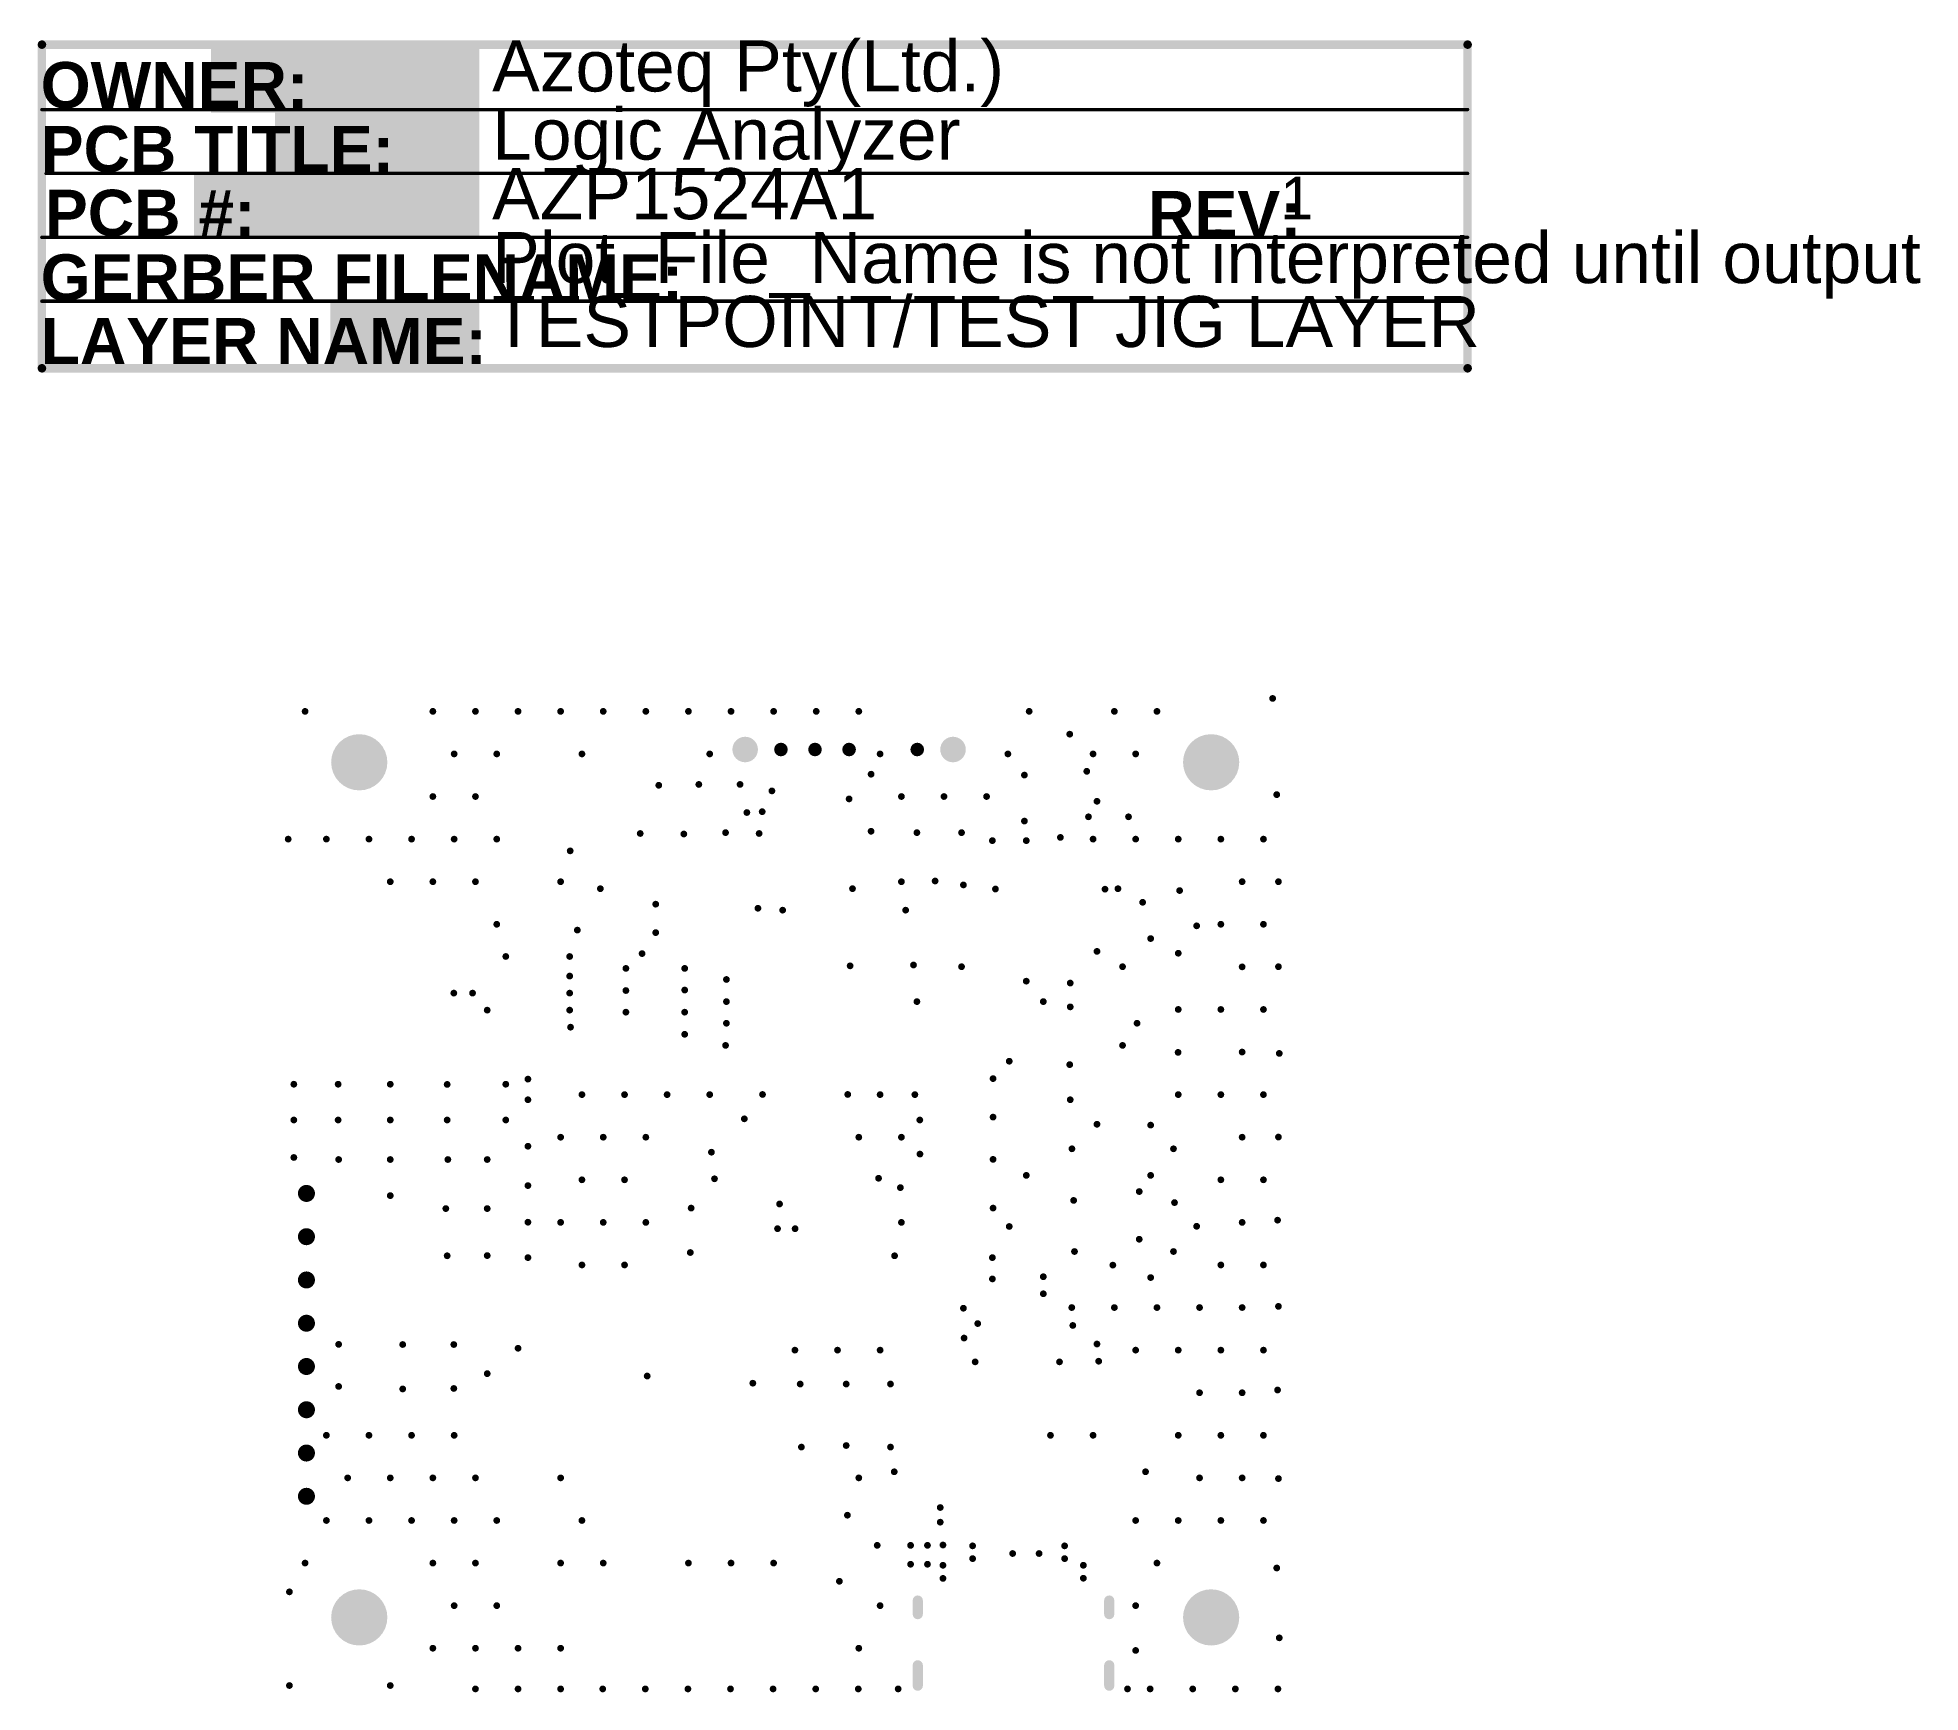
# Model space of a CAD drawing. Extents: x -14 to 97, y 1 to 98.
import ezdxf

# ---------------------------------------------------------------- set-up
doc = ezdxf.new("R2010")
doc.units = 0
doc.layers.get('0').update_dxf_attribs({"linetype": 'CONTINUOUS'})
for name, color, linetype in [('PAD_HOLES', 156, 'CONTINUOUS'), ('TESTPOINT-TEST_JIG_LAYER', 56, 'CONTINUOUS'), ('VIA_HOLES', 16, 'CONTINUOUS')]:
    doc.layers.add(name, color=color, linetype=linetype)
doc.styles.add('ARIAL', font='', dxfattribs={"height": 0.2})
doc.styles.add('ARIAL_BOLD', font='', dxfattribs={"height": 0.2})
doc.styles.get('ARIAL').set_extended_font_data('Arial')
doc.styles.get('ARIAL_BOLD').set_extended_font_data('Arial', bold=True)

msp = doc.modelspace()

# ---------------------------------------------------------------- texts
at = {"layer": 'TESTPOINT-TEST_JIG_LAYER'}
for s, height, style, p in [('Azoteq Pty(Ltd.)', 3, 'ARIAL', (12.8, 94.58)), ('Logic Analyzer', 3, 'ARIAL', (12.8, 90.58)), ('AZP1524A1', 3, 'ARIAL', (12.8, 87.08)), ('1', 2.5, 'ARIAL', (59.05, 87.08)), ('PCB #:', 2.7, 'ARIAL_BOLD', (-13.45, 86.11)), ('REV:', 2.7, 'ARIAL_BOLD', (51.3, 86.04)), ('Plot_File_Name is not interpreted until output', 3, 'ARIAL', (12.8, 83.33)), ('GERBER FILENAME:', 2.7, 'ARIAL_BOLD', (-13.7, 82.32)), ('LAYER NAME:', 2.7, 'ARIAL_BOLD', (-13.7, 78.58))]:
    msp.add_text(s, height=height, dxfattribs=dict(at, style=style)).set_placement(p)
for s, height, style, p in [('OWNER:', 2.7, 'ARIAL_BOLD', (-13.7, 93.61)), ('PCB TITLE:', 2.7, 'ARIAL_BOLD', (-13.7, 89.86)), ('TESTPOINT/TEST JIG LAYER', 3, 'ARIAL', (12.8, 79.58))]:
    msp.add_text(s, height=height, rotation=360, dxfattribs=dict(at, style=style)).set_placement(p)

# ---------------------------------------------------------------- blocks, each defined once
blk = doc.blocks.new('J_USB_GCT_USB4500_03_0_A_3')
at = {"layer": 'PAD_HOLES'}
h = blk.add_hatch(color=7, dxfattribs=at)
edge = h.paths.add_edge_path()
edge.add_arc((-5.37, 1.44), 0.3, 180, 360)
edge.add_line((-5.07, 1.44), (-5.07, 2.24))
edge.add_arc((-5.37, 2.24), 0.3, 0, 180)
edge.add_line((-5.67, 2.24), (-5.67, 1.44))
h = blk.add_hatch(color=7, dxfattribs=at)
edge = h.paths.add_edge_path()
edge.add_arc((5.87, 1.44), 0.3, 180, 360)
edge.add_line((6.17, 1.44), (6.17, 2.24))
edge.add_arc((5.87, 2.24), 0.3, 0, 180)
edge.add_line((5.57, 2.24), (5.57, 1.44))
h = blk.add_hatch(color=7, dxfattribs=at)
edge = h.paths.add_edge_path()
edge.add_arc((-5.37, -2.76), 0.3, 180, 360)
edge.add_line((-5.07, -2.76), (-5.07, -1.56))
edge.add_arc((-5.37, -1.56), 0.3, 0, 180)
edge.add_line((-5.67, -1.56), (-5.67, -2.76))
h = blk.add_hatch(color=7, dxfattribs=at)
edge = h.paths.add_edge_path()
edge.add_arc((5.87, -2.76), 0.3, 180, 360)
edge.add_line((6.17, -2.76), (6.17, -1.56))
edge.add_arc((5.87, -1.56), 0.3, 0, 180)
edge.add_line((5.57, -1.56), (5.57, -2.76))
blk = doc.blocks.new('S_C_K_OS103011MS8QP1_B_22')
at = {"layer": 'PAD_HOLES'}
h = blk.add_hatch(color=7, dxfattribs=at)
edge = h.paths.add_edge_path()
edge.add_arc((-6.1, 0), 0.75, 0, 360)
h = blk.add_hatch(color=7, dxfattribs=at)
edge = h.paths.add_edge_path()
edge.add_arc((-4, 0), 0.4, 0, 360)
h = blk.add_hatch(color=7, dxfattribs=at)
edge = h.paths.add_edge_path()
edge.add_arc((0, 0), 0.4, 0, 360)
h = blk.add_hatch(color=7, dxfattribs=at)
edge = h.paths.add_edge_path()
edge.add_arc((2, 0), 0.4, 0, 360)
h = blk.add_hatch(color=7, dxfattribs=at)
edge = h.paths.add_edge_path()
edge.add_arc((4, 0), 0.4, 0, 360)
h = blk.add_hatch(color=7, dxfattribs=at)
edge = h.paths.add_edge_path()
edge.add_arc((6.1, 0), 0.75, 0, 360)
blk = doc.blocks.new('MPAD_X7_0Y7_0_D3_3_38')
at = {"layer": 'PAD_HOLES'}
h = blk.add_hatch(color=7, dxfattribs=at)
edge = h.paths.add_edge_path()
edge.add_arc((0, 0), 1.65, 0, 360)
blk = doc.blocks.new('MPAD_X7_0Y7_0_D3_3_39')
at = {"layer": 'PAD_HOLES'}
h = blk.add_hatch(color=7, dxfattribs=at)
edge = h.paths.add_edge_path()
edge.add_arc((0, 0), 1.65, 0, 360)
blk = doc.blocks.new('MPAD_X7_0Y7_0_D3_3_40')
at = {"layer": 'PAD_HOLES'}
h = blk.add_hatch(color=7, dxfattribs=at)
edge = h.paths.add_edge_path()
edge.add_arc((0, 0), 1.65, 0, 360)
blk = doc.blocks.new('MPAD_X7_0Y7_0_D3_3_41')
at = {"layer": 'PAD_HOLES'}
h = blk.add_hatch(color=7, dxfattribs=at)
edge = h.paths.add_edge_path()
edge.add_arc((0, 0), 1.65, 0, 360)
blk = doc.blocks.new('P_BERG_8W_HDR_RA_SIL_42')
at = {"layer": 'PAD_HOLES'}
h = blk.add_hatch(color=7, dxfattribs=at)
edge = h.paths.add_edge_path()
edge.add_arc((-8.89, 0), 0.5, 0, 360)
h = blk.add_hatch(color=7, dxfattribs=at)
edge = h.paths.add_edge_path()
edge.add_arc((-6.35, 0), 0.5, 0, 360)
h = blk.add_hatch(color=7, dxfattribs=at)
edge = h.paths.add_edge_path()
edge.add_arc((-3.81, 0), 0.5, 0, 360)
h = blk.add_hatch(color=7, dxfattribs=at)
edge = h.paths.add_edge_path()
edge.add_arc((-1.27, 0), 0.5, 0, 360)
h = blk.add_hatch(color=7, dxfattribs=at)
edge = h.paths.add_edge_path()
edge.add_arc((1.27, 0), 0.5, 0, 360)
h = blk.add_hatch(color=7, dxfattribs=at)
edge = h.paths.add_edge_path()
edge.add_arc((3.81, 0), 0.5, 0, 360)
h = blk.add_hatch(color=7, dxfattribs=at)
edge = h.paths.add_edge_path()
edge.add_arc((6.35, 0), 0.5, 0, 360)
h = blk.add_hatch(color=7, dxfattribs=at)
edge = h.paths.add_edge_path()
edge.add_arc((8.89, 0), 0.5, 0, 360)

# ---------------------------------------------------------------- hatches: boundary and pattern name
at = {"layer": 'TESTPOINT-TEST_JIG_LAYER'}
for points in [[(-3.7, 93.33), (12.05, 93.33), (12.05, 97.33), (-3.7, 97.33)], [(0.05, 89.83), (12.05, 89.83), (12.05, 93.52), (0.05, 93.52)], [(-4.7, 86.08), (12.05, 86.08), (12.05, 89.83), (-4.7, 89.83)], [(3.3, 78.58), (12.05, 78.58), (12.05, 82.33), (3.3, 82.33)]]:
    msp.add_hatch(color=7, dxfattribs=at).paths.add_polyline_path(points)
at = {"layer": 'VIA_HOLES'}
h = msp.add_hatch(color=7, dxfattribs=at)
edge = h.paths.add_edge_path()
edge.add_arc((58.61, 58.95), 0.2, 0, 360)
h = msp.add_hatch(color=7, dxfattribs=at)
edge = h.paths.add_edge_path()
edge.add_arc((1.82, 58.19), 0.2, 0, 360)
h = msp.add_hatch(color=7, dxfattribs=at)
edge = h.paths.add_edge_path()
edge.add_arc((9.32, 58.19), 0.2, 0, 360)
h = msp.add_hatch(color=7, dxfattribs=at)
edge = h.paths.add_edge_path()
edge.add_arc((11.82, 58.19), 0.2, 0, 360)
h = msp.add_hatch(color=7, dxfattribs=at)
edge = h.paths.add_edge_path()
edge.add_arc((14.32, 58.19), 0.2, 0, 360)
h = msp.add_hatch(color=7, dxfattribs=at)
edge = h.paths.add_edge_path()
edge.add_arc((16.82, 58.19), 0.2, 0, 360)
h = msp.add_hatch(color=7, dxfattribs=at)
edge = h.paths.add_edge_path()
edge.add_arc((19.32, 58.19), 0.2, 0, 360)
h = msp.add_hatch(color=7, dxfattribs=at)
edge = h.paths.add_edge_path()
edge.add_arc((21.82, 58.19), 0.2, 0, 360)
h = msp.add_hatch(color=7, dxfattribs=at)
edge = h.paths.add_edge_path()
edge.add_arc((24.32, 58.19), 0.2, 0, 360)
h = msp.add_hatch(color=7, dxfattribs=at)
edge = h.paths.add_edge_path()
edge.add_arc((26.82, 58.19), 0.2, 0, 360)
h = msp.add_hatch(color=7, dxfattribs=at)
edge = h.paths.add_edge_path()
edge.add_arc((29.32, 58.19), 0.2, 0, 360)
h = msp.add_hatch(color=7, dxfattribs=at)
edge = h.paths.add_edge_path()
edge.add_arc((31.82, 58.19), 0.2, 0, 360)
h = msp.add_hatch(color=7, dxfattribs=at)
edge = h.paths.add_edge_path()
edge.add_arc((34.32, 58.19), 0.2, 0, 360)
h = msp.add_hatch(color=7, dxfattribs=at)
edge = h.paths.add_edge_path()
edge.add_arc((44.32, 58.19), 0.2, 0, 360)
h = msp.add_hatch(color=7, dxfattribs=at)
edge = h.paths.add_edge_path()
edge.add_arc((49.32, 58.19), 0.2, 0, 360)
h = msp.add_hatch(color=7, dxfattribs=at)
edge = h.paths.add_edge_path()
edge.add_arc((51.82, 58.19), 0.2, 0, 360)
h = msp.add_hatch(color=7, dxfattribs=at)
edge = h.paths.add_edge_path()
edge.add_arc((46.7, 56.85), 0.2, 0, 360)
h = msp.add_hatch(color=7, dxfattribs=at)
edge = h.paths.add_edge_path()
edge.add_arc((10.57, 55.69), 0.2, 0, 360)
h = msp.add_hatch(color=7, dxfattribs=at)
edge = h.paths.add_edge_path()
edge.add_arc((13.07, 55.69), 0.2, 0, 360)
h = msp.add_hatch(color=7, dxfattribs=at)
edge = h.paths.add_edge_path()
edge.add_arc((18.07, 55.69), 0.2, 0, 360)
h = msp.add_hatch(color=7, dxfattribs=at)
edge = h.paths.add_edge_path()
edge.add_arc((25.57, 55.69), 0.2, 0, 360)
h = msp.add_hatch(color=7, dxfattribs=at)
edge = h.paths.add_edge_path()
edge.add_arc((35.57, 55.69), 0.2, 0, 360)
h = msp.add_hatch(color=7, dxfattribs=at)
edge = h.paths.add_edge_path()
edge.add_arc((43.07, 55.69), 0.2, 0, 360)
h = msp.add_hatch(color=7, dxfattribs=at)
edge = h.paths.add_edge_path()
edge.add_arc((48.07, 55.69), 0.2, 0, 360)
h = msp.add_hatch(color=7, dxfattribs=at)
edge = h.paths.add_edge_path()
edge.add_arc((50.57, 55.69), 0.2, 0, 360)
h = msp.add_hatch(color=7, dxfattribs=at)
edge = h.paths.add_edge_path()
edge.add_arc((35.04, 54.5), 0.2, 0, 360)
h = msp.add_hatch(color=7, dxfattribs=at)
edge = h.paths.add_edge_path()
edge.add_arc((44.04, 54.45), 0.2, 0, 360)
h = msp.add_hatch(color=7, dxfattribs=at)
edge = h.paths.add_edge_path()
edge.add_arc((47.7, 54.67), 0.2, 0, 360)
h = msp.add_hatch(color=7, dxfattribs=at)
edge = h.paths.add_edge_path()
edge.add_arc((9.32, 53.19), 0.2, 0, 360)
h = msp.add_hatch(color=7, dxfattribs=at)
edge = h.paths.add_edge_path()
edge.add_arc((11.82, 53.19), 0.2, 0, 360)
h = msp.add_hatch(color=7, dxfattribs=at)
edge = h.paths.add_edge_path()
edge.add_arc((22.58, 53.85), 0.2, 0, 360)
h = msp.add_hatch(color=7, dxfattribs=at)
edge = h.paths.add_edge_path()
edge.add_arc((24.93, 53.9), 0.2, 0, 360)
h = msp.add_hatch(color=7, dxfattribs=at)
edge = h.paths.add_edge_path()
edge.add_arc((27.35, 53.9), 0.2, 0, 360)
h = msp.add_hatch(color=7, dxfattribs=at)
edge = h.paths.add_edge_path()
edge.add_arc((29.22, 53.52), 0.2, 0, 360)
h = msp.add_hatch(color=7, dxfattribs=at)
edge = h.paths.add_edge_path()
edge.add_arc((33.75, 53.05), 0.2, 0, 360)
h = msp.add_hatch(color=7, dxfattribs=at)
edge = h.paths.add_edge_path()
edge.add_arc((36.82, 53.19), 0.2, 0, 360)
h = msp.add_hatch(color=7, dxfattribs=at)
edge = h.paths.add_edge_path()
edge.add_arc((39.32, 53.19), 0.2, 0, 360)
h = msp.add_hatch(color=7, dxfattribs=at)
edge = h.paths.add_edge_path()
edge.add_arc((41.82, 53.19), 0.2, 0, 360)
h = msp.add_hatch(color=7, dxfattribs=at)
edge = h.paths.add_edge_path()
edge.add_arc((48.3, 52.91), 0.2, 0, 360)
h = msp.add_hatch(color=7, dxfattribs=at)
edge = h.paths.add_edge_path()
edge.add_arc((58.85, 53.3), 0.2, 0, 360)
h = msp.add_hatch(color=7, dxfattribs=at)
edge = h.paths.add_edge_path()
edge.add_arc((27.75, 52.25), 0.2, 0, 360)
h = msp.add_hatch(color=7, dxfattribs=at)
edge = h.paths.add_edge_path()
edge.add_arc((28.65, 52.3), 0.2, 0, 360)
h = msp.add_hatch(color=7, dxfattribs=at)
edge = h.paths.add_edge_path()
edge.add_arc((44.04, 51.75), 0.2, 0, 360)
h = msp.add_hatch(color=7, dxfattribs=at)
edge = h.paths.add_edge_path()
edge.add_arc((47.8, 52), 0.2, 0, 360)
h = msp.add_hatch(color=7, dxfattribs=at)
edge = h.paths.add_edge_path()
edge.add_arc((50.15, 52), 0.2, 0, 360)
h = msp.add_hatch(color=7, dxfattribs=at)
edge = h.paths.add_edge_path()
edge.add_arc((0.83, 50.69), 0.2, 0, 360)
h = msp.add_hatch(color=7, dxfattribs=at)
edge = h.paths.add_edge_path()
edge.add_arc((3.07, 50.69), 0.2, 0, 360)
h = msp.add_hatch(color=7, dxfattribs=at)
edge = h.paths.add_edge_path()
edge.add_arc((5.57, 50.69), 0.2, 0, 360)
h = msp.add_hatch(color=7, dxfattribs=at)
edge = h.paths.add_edge_path()
edge.add_arc((8.07, 50.69), 0.2, 0, 360)
h = msp.add_hatch(color=7, dxfattribs=at)
edge = h.paths.add_edge_path()
edge.add_arc((10.57, 50.69), 0.2, 0, 360)
h = msp.add_hatch(color=7, dxfattribs=at)
edge = h.paths.add_edge_path()
edge.add_arc((13.07, 50.69), 0.2, 0, 360)
h = msp.add_hatch(color=7, dxfattribs=at)
edge = h.paths.add_edge_path()
edge.add_arc((21.49, 51.02), 0.2, 0, 360)
h = msp.add_hatch(color=7, dxfattribs=at)
edge = h.paths.add_edge_path()
edge.add_arc((24.05, 50.99), 0.2, 0, 360)
h = msp.add_hatch(color=7, dxfattribs=at)
edge = h.paths.add_edge_path()
edge.add_arc((26.5, 51.07), 0.2, 0, 360)
h = msp.add_hatch(color=7, dxfattribs=at)
edge = h.paths.add_edge_path()
edge.add_arc((28.47, 51.02), 0.2, 0, 360)
h = msp.add_hatch(color=7, dxfattribs=at)
edge = h.paths.add_edge_path()
edge.add_arc((35.04, 51.15), 0.2, 0, 360)
h = msp.add_hatch(color=7, dxfattribs=at)
edge = h.paths.add_edge_path()
edge.add_arc((37.73, 51.07), 0.2, 0, 360)
h = msp.add_hatch(color=7, dxfattribs=at)
edge = h.paths.add_edge_path()
edge.add_arc((40.35, 51.07), 0.2, 0, 360)
h = msp.add_hatch(color=7, dxfattribs=at)
edge = h.paths.add_edge_path()
edge.add_arc((46.15, 50.79), 0.2, 0, 360)
h = msp.add_hatch(color=7, dxfattribs=at)
edge = h.paths.add_edge_path()
edge.add_arc((48.07, 50.69), 0.2, 0, 360)
h = msp.add_hatch(color=7, dxfattribs=at)
edge = h.paths.add_edge_path()
edge.add_arc((50.57, 50.69), 0.2, 0, 360)
h = msp.add_hatch(color=7, dxfattribs=at)
edge = h.paths.add_edge_path()
edge.add_arc((53.07, 50.69), 0.2, 0, 360)
h = msp.add_hatch(color=7, dxfattribs=at)
edge = h.paths.add_edge_path()
edge.add_arc((55.57, 50.69), 0.2, 0, 360)
h = msp.add_hatch(color=7, dxfattribs=at)
edge = h.paths.add_edge_path()
edge.add_arc((58.07, 50.69), 0.2, 0, 360)
h = msp.add_hatch(color=7, dxfattribs=at)
edge = h.paths.add_edge_path()
edge.add_arc((17.38, 50), 0.2, 0, 360)
h = msp.add_hatch(color=7, dxfattribs=at)
edge = h.paths.add_edge_path()
edge.add_arc((42.16, 50.6), 0.2, 0, 360)
h = msp.add_hatch(color=7, dxfattribs=at)
edge = h.paths.add_edge_path()
edge.add_arc((44.15, 50.6), 0.2, 0, 360)
h = msp.add_hatch(color=7, dxfattribs=at)
edge = h.paths.add_edge_path()
edge.add_arc((6.82, 48.19), 0.2, 0, 360)
h = msp.add_hatch(color=7, dxfattribs=at)
edge = h.paths.add_edge_path()
edge.add_arc((9.32, 48.19), 0.2, 0, 360)
h = msp.add_hatch(color=7, dxfattribs=at)
edge = h.paths.add_edge_path()
edge.add_arc((11.82, 48.19), 0.2, 0, 360)
h = msp.add_hatch(color=7, dxfattribs=at)
edge = h.paths.add_edge_path()
edge.add_arc((16.82, 48.19), 0.2, 0, 360)
h = msp.add_hatch(color=7, dxfattribs=at)
edge = h.paths.add_edge_path()
edge.add_arc((19.15, 47.78), 0.2, 0, 360)
h = msp.add_hatch(color=7, dxfattribs=at)
edge = h.paths.add_edge_path()
edge.add_arc((33.95, 47.78), 0.2, 0, 360)
h = msp.add_hatch(color=7, dxfattribs=at)
edge = h.paths.add_edge_path()
edge.add_arc((36.82, 48.19), 0.2, 0, 360)
h = msp.add_hatch(color=7, dxfattribs=at)
edge = h.paths.add_edge_path()
edge.add_arc((38.8, 48.23), 0.2, 0, 360)
h = msp.add_hatch(color=7, dxfattribs=at)
edge = h.paths.add_edge_path()
edge.add_arc((40.46, 48), 0.2, 0, 360)
h = msp.add_hatch(color=7, dxfattribs=at)
edge = h.paths.add_edge_path()
edge.add_arc((42.34, 47.76), 0.2, 0, 360)
h = msp.add_hatch(color=7, dxfattribs=at)
edge = h.paths.add_edge_path()
edge.add_arc((48.77, 47.75), 0.2, 0, 360)
h = msp.add_hatch(color=7, dxfattribs=at)
edge = h.paths.add_edge_path()
edge.add_arc((49.53, 47.78), 0.2, 0, 360)
h = msp.add_hatch(color=7, dxfattribs=at)
edge = h.paths.add_edge_path()
edge.add_arc((53.15, 47.67), 0.2, 0, 360)
h = msp.add_hatch(color=7, dxfattribs=at)
edge = h.paths.add_edge_path()
edge.add_arc((56.82, 48.19), 0.2, 0, 360)
h = msp.add_hatch(color=7, dxfattribs=at)
edge = h.paths.add_edge_path()
edge.add_arc((58.95, 48.19), 0.2, 0, 360)
h = msp.add_hatch(color=7, dxfattribs=at)
edge = h.paths.add_edge_path()
edge.add_arc((22.4, 46.87), 0.2, 0, 360)
h = msp.add_hatch(color=7, dxfattribs=at)
edge = h.paths.add_edge_path()
edge.add_arc((28.4, 46.63), 0.2, 0, 360)
h = msp.add_hatch(color=7, dxfattribs=at)
edge = h.paths.add_edge_path()
edge.add_arc((29.85, 46.52), 0.2, 0, 360)
h = msp.add_hatch(color=7, dxfattribs=at)
edge = h.paths.add_edge_path()
edge.add_arc((37.07, 46.52), 0.2, 0, 360)
h = msp.add_hatch(color=7, dxfattribs=at)
edge = h.paths.add_edge_path()
edge.add_arc((50.98, 46.98), 0.2, 0, 360)
h = msp.add_hatch(color=7, dxfattribs=at)
edge = h.paths.add_edge_path()
edge.add_arc((13.07, 45.69), 0.2, 0, 360)
h = msp.add_hatch(color=7, dxfattribs=at)
edge = h.paths.add_edge_path()
edge.add_arc((17.8, 45.35), 0.2, 0, 360)
h = msp.add_hatch(color=7, dxfattribs=at)
edge = h.paths.add_edge_path()
edge.add_arc((22.4, 45.2), 0.2, 0, 360)
h = msp.add_hatch(color=7, dxfattribs=at)
edge = h.paths.add_edge_path()
edge.add_arc((54.15, 45.6), 0.2, 0, 360)
h = msp.add_hatch(color=7, dxfattribs=at)
edge = h.paths.add_edge_path()
edge.add_arc((55.57, 45.69), 0.2, 0, 360)
h = msp.add_hatch(color=7, dxfattribs=at)
edge = h.paths.add_edge_path()
edge.add_arc((58.07, 45.69), 0.2, 0, 360)
h = msp.add_hatch(color=7, dxfattribs=at)
edge = h.paths.add_edge_path()
edge.add_arc((48.3, 44.1), 0.2, 0, 360)
h = msp.add_hatch(color=7, dxfattribs=at)
edge = h.paths.add_edge_path()
edge.add_arc((51.45, 44.85), 0.2, 0, 360)
h = msp.add_hatch(color=7, dxfattribs=at)
edge = h.paths.add_edge_path()
edge.add_arc((13.6, 43.8), 0.2, 0, 360)
h = msp.add_hatch(color=7, dxfattribs=at)
edge = h.paths.add_edge_path()
edge.add_arc((17.35, 43.8), 0.2, 0, 360)
h = msp.add_hatch(color=7, dxfattribs=at)
edge = h.paths.add_edge_path()
edge.add_arc((20.65, 43.1), 0.2, 0, 360)
h = msp.add_hatch(color=7, dxfattribs=at)
edge = h.paths.add_edge_path()
edge.add_arc((21.6, 43.97), 0.2, 0, 360)
h = msp.add_hatch(color=7, dxfattribs=at)
edge = h.paths.add_edge_path()
edge.add_arc((24.1, 43.1), 0.2, 0, 360)
h = msp.add_hatch(color=7, dxfattribs=at)
edge = h.paths.add_edge_path()
edge.add_arc((33.81, 43.25), 0.2, 0, 360)
h = msp.add_hatch(color=7, dxfattribs=at)
edge = h.paths.add_edge_path()
edge.add_arc((37.53, 43.3), 0.2, 0, 360)
h = msp.add_hatch(color=7, dxfattribs=at)
edge = h.paths.add_edge_path()
edge.add_arc((40.35, 43.2), 0.2, 0, 360)
h = msp.add_hatch(color=7, dxfattribs=at)
edge = h.paths.add_edge_path()
edge.add_arc((49.8, 43.2), 0.2, 0, 360)
h = msp.add_hatch(color=7, dxfattribs=at)
edge = h.paths.add_edge_path()
edge.add_arc((53.07, 43.99), 0.2, 0, 360)
h = msp.add_hatch(color=7, dxfattribs=at)
edge = h.paths.add_edge_path()
edge.add_arc((56.82, 43.19), 0.2, 0, 360)
h = msp.add_hatch(color=7, dxfattribs=at)
edge = h.paths.add_edge_path()
edge.add_arc((58.95, 43.2), 0.2, 0, 360)
h = msp.add_hatch(color=7, dxfattribs=at)
edge = h.paths.add_edge_path()
edge.add_arc((17.35, 42.65), 0.2, 0, 360)
h = msp.add_hatch(color=7, dxfattribs=at)
edge = h.paths.add_edge_path()
edge.add_arc((20.65, 41.8), 0.2, 0, 360)
h = msp.add_hatch(color=7, dxfattribs=at)
edge = h.paths.add_edge_path()
edge.add_arc((24.1, 41.83), 0.2, 0, 360)
h = msp.add_hatch(color=7, dxfattribs=at)
edge = h.paths.add_edge_path()
edge.add_arc((26.55, 42.45), 0.2, 0, 360)
h = msp.add_hatch(color=7, dxfattribs=at)
edge = h.paths.add_edge_path()
edge.add_arc((44.15, 42.35), 0.2, 0, 360)
h = msp.add_hatch(color=7, dxfattribs=at)
edge = h.paths.add_edge_path()
edge.add_arc((46.73, 42.24), 0.2, 0, 360)
h = msp.add_hatch(color=7, dxfattribs=at)
edge = h.paths.add_edge_path()
edge.add_arc((10.55, 41.65), 0.2, 0, 360)
h = msp.add_hatch(color=7, dxfattribs=at)
edge = h.paths.add_edge_path()
edge.add_arc((11.65, 41.65), 0.2, 0, 360)
h = msp.add_hatch(color=7, dxfattribs=at)
edge = h.paths.add_edge_path()
edge.add_arc((17.35, 41.65), 0.2, 0, 360)
h = msp.add_hatch(color=7, dxfattribs=at)
edge = h.paths.add_edge_path()
edge.add_arc((26.55, 41.15), 0.2, 0, 360)
h = msp.add_hatch(color=7, dxfattribs=at)
edge = h.paths.add_edge_path()
edge.add_arc((37.73, 41.15), 0.2, 0, 360)
h = msp.add_hatch(color=7, dxfattribs=at)
edge = h.paths.add_edge_path()
edge.add_arc((45.15, 41.15), 0.2, 0, 360)
h = msp.add_hatch(color=7, dxfattribs=at)
edge = h.paths.add_edge_path()
edge.add_arc((46.73, 40.84), 0.2, 0, 360)
h = msp.add_hatch(color=7, dxfattribs=at)
edge = h.paths.add_edge_path()
edge.add_arc((53.07, 40.69), 0.2, 0, 360)
h = msp.add_hatch(color=7, dxfattribs=at)
edge = h.paths.add_edge_path()
edge.add_arc((55.57, 40.69), 0.2, 0, 360)
h = msp.add_hatch(color=7, dxfattribs=at)
edge = h.paths.add_edge_path()
edge.add_arc((58.07, 40.69), 0.2, 0, 360)
h = msp.add_hatch(color=7, dxfattribs=at)
edge = h.paths.add_edge_path()
edge.add_arc((12.51, 40.65), 0.2, 0, 360)
h = msp.add_hatch(color=7, dxfattribs=at)
edge = h.paths.add_edge_path()
edge.add_arc((17.35, 40.65), 0.2, 0, 360)
h = msp.add_hatch(color=7, dxfattribs=at)
edge = h.paths.add_edge_path()
edge.add_arc((17.4, 39.65), 0.2, 0, 360)
h = msp.add_hatch(color=7, dxfattribs=at)
edge = h.paths.add_edge_path()
edge.add_arc((20.65, 40.53), 0.2, 0, 360)
h = msp.add_hatch(color=7, dxfattribs=at)
edge = h.paths.add_edge_path()
edge.add_arc((24.1, 40.53), 0.2, 0, 360)
h = msp.add_hatch(color=7, dxfattribs=at)
edge = h.paths.add_edge_path()
edge.add_arc((26.55, 39.88), 0.2, 0, 360)
h = msp.add_hatch(color=7, dxfattribs=at)
edge = h.paths.add_edge_path()
edge.add_arc((50.65, 39.88), 0.2, 0, 360)
h = msp.add_hatch(color=7, dxfattribs=at)
edge = h.paths.add_edge_path()
edge.add_arc((24.1, 39.23), 0.2, 0, 360)
h = msp.add_hatch(color=7, dxfattribs=at)
edge = h.paths.add_edge_path()
edge.add_arc((26.5, 38.58), 0.2, 0, 360)
h = msp.add_hatch(color=7, dxfattribs=at)
edge = h.paths.add_edge_path()
edge.add_arc((49.8, 38.58), 0.2, 0, 360)
h = msp.add_hatch(color=7, dxfattribs=at)
edge = h.paths.add_edge_path()
edge.add_arc((43.15, 37.65), 0.2, 0, 360)
h = msp.add_hatch(color=7, dxfattribs=at)
edge = h.paths.add_edge_path()
edge.add_arc((46.7, 37.45), 0.2, 0, 360)
h = msp.add_hatch(color=7, dxfattribs=at)
edge = h.paths.add_edge_path()
edge.add_arc((53.06, 38.17), 0.2, 0, 360)
h = msp.add_hatch(color=7, dxfattribs=at)
edge = h.paths.add_edge_path()
edge.add_arc((56.82, 38.19), 0.2, 0, 360)
h = msp.add_hatch(color=7, dxfattribs=at)
edge = h.paths.add_edge_path()
edge.add_arc((59, 38.11), 0.2, 0, 360)
h = msp.add_hatch(color=7, dxfattribs=at)
edge = h.paths.add_edge_path()
edge.add_arc((1.16, 36.3), 0.2, 0, 360)
h = msp.add_hatch(color=7, dxfattribs=at)
edge = h.paths.add_edge_path()
edge.add_arc((3.76, 36.3), 0.2, 0, 360)
h = msp.add_hatch(color=7, dxfattribs=at)
edge = h.paths.add_edge_path()
edge.add_arc((6.82, 36.3), 0.2, 0, 360)
h = msp.add_hatch(color=7, dxfattribs=at)
edge = h.paths.add_edge_path()
edge.add_arc((10.16, 36.29), 0.2, 0, 360)
h = msp.add_hatch(color=7, dxfattribs=at)
edge = h.paths.add_edge_path()
edge.add_arc((13.6, 36.3), 0.2, 0, 360)
h = msp.add_hatch(color=7, dxfattribs=at)
edge = h.paths.add_edge_path()
edge.add_arc((14.9, 36.6), 0.2, 0, 360)
h = msp.add_hatch(color=7, dxfattribs=at)
edge = h.paths.add_edge_path()
edge.add_arc((42.2, 36.63), 0.2, 0, 360)
h = msp.add_hatch(color=7, dxfattribs=at)
edge = h.paths.add_edge_path()
edge.add_arc((14.9, 35.39), 0.2, 0, 360)
h = msp.add_hatch(color=7, dxfattribs=at)
edge = h.paths.add_edge_path()
edge.add_arc((18.07, 35.69), 0.2, 0, 360)
h = msp.add_hatch(color=7, dxfattribs=at)
edge = h.paths.add_edge_path()
edge.add_arc((20.57, 35.69), 0.2, 0, 360)
h = msp.add_hatch(color=7, dxfattribs=at)
edge = h.paths.add_edge_path()
edge.add_arc((23.07, 35.69), 0.2, 0, 360)
h = msp.add_hatch(color=7, dxfattribs=at)
edge = h.paths.add_edge_path()
edge.add_arc((25.57, 35.69), 0.2, 0, 360)
h = msp.add_hatch(color=7, dxfattribs=at)
edge = h.paths.add_edge_path()
edge.add_arc((28.67, 35.7), 0.2, 0, 360)
h = msp.add_hatch(color=7, dxfattribs=at)
edge = h.paths.add_edge_path()
edge.add_arc((33.67, 35.7), 0.2, 0, 360)
h = msp.add_hatch(color=7, dxfattribs=at)
edge = h.paths.add_edge_path()
edge.add_arc((35.57, 35.69), 0.2, 0, 360)
h = msp.add_hatch(color=7, dxfattribs=at)
edge = h.paths.add_edge_path()
edge.add_arc((37.61, 35.69), 0.2, 0, 360)
h = msp.add_hatch(color=7, dxfattribs=at)
edge = h.paths.add_edge_path()
edge.add_arc((46.73, 35.39), 0.2, 0, 360)
h = msp.add_hatch(color=7, dxfattribs=at)
edge = h.paths.add_edge_path()
edge.add_arc((53.07, 35.69), 0.2, 0, 360)
h = msp.add_hatch(color=7, dxfattribs=at)
edge = h.paths.add_edge_path()
edge.add_arc((55.57, 35.69), 0.2, 0, 360)
h = msp.add_hatch(color=7, dxfattribs=at)
edge = h.paths.add_edge_path()
edge.add_arc((58.07, 35.69), 0.2, 0, 360)
h = msp.add_hatch(color=7, dxfattribs=at)
edge = h.paths.add_edge_path()
edge.add_arc((1.16, 34.2), 0.2, 0, 360)
h = msp.add_hatch(color=7, dxfattribs=at)
edge = h.paths.add_edge_path()
edge.add_arc((3.76, 34.2), 0.2, 0, 360)
h = msp.add_hatch(color=7, dxfattribs=at)
edge = h.paths.add_edge_path()
edge.add_arc((6.82, 34.2), 0.2, 0, 360)
h = msp.add_hatch(color=7, dxfattribs=at)
edge = h.paths.add_edge_path()
edge.add_arc((10.16, 34.2), 0.2, 0, 360)
h = msp.add_hatch(color=7, dxfattribs=at)
edge = h.paths.add_edge_path()
edge.add_arc((13.6, 34.2), 0.2, 0, 360)
h = msp.add_hatch(color=7, dxfattribs=at)
edge = h.paths.add_edge_path()
edge.add_arc((27.6, 34.27), 0.2, 0, 360)
h = msp.add_hatch(color=7, dxfattribs=at)
edge = h.paths.add_edge_path()
edge.add_arc((37.9, 34.2), 0.2, 0, 360)
h = msp.add_hatch(color=7, dxfattribs=at)
edge = h.paths.add_edge_path()
edge.add_arc((42.2, 34.37), 0.2, 0, 360)
h = msp.add_hatch(color=7, dxfattribs=at)
edge = h.paths.add_edge_path()
edge.add_arc((16.82, 33.19), 0.2, 0, 360)
h = msp.add_hatch(color=7, dxfattribs=at)
edge = h.paths.add_edge_path()
edge.add_arc((19.32, 33.19), 0.2, 0, 360)
h = msp.add_hatch(color=7, dxfattribs=at)
edge = h.paths.add_edge_path()
edge.add_arc((21.82, 33.19), 0.2, 0, 360)
h = msp.add_hatch(color=7, dxfattribs=at)
edge = h.paths.add_edge_path()
edge.add_arc((34.32, 33.19), 0.2, 0, 360)
h = msp.add_hatch(color=7, dxfattribs=at)
edge = h.paths.add_edge_path()
edge.add_arc((36.82, 33.19), 0.2, 0, 360)
h = msp.add_hatch(color=7, dxfattribs=at)
edge = h.paths.add_edge_path()
edge.add_arc((48.3, 33.95), 0.2, 0, 360)
h = msp.add_hatch(color=7, dxfattribs=at)
edge = h.paths.add_edge_path()
edge.add_arc((51.45, 33.9), 0.2, 0, 360)
h = msp.add_hatch(color=7, dxfattribs=at)
edge = h.paths.add_edge_path()
edge.add_arc((56.82, 33.19), 0.2, 0, 360)
h = msp.add_hatch(color=7, dxfattribs=at)
edge = h.paths.add_edge_path()
edge.add_arc((58.95, 33.2), 0.2, 0, 360)
h = msp.add_hatch(color=7, dxfattribs=at)
edge = h.paths.add_edge_path()
edge.add_arc((1.16, 32), 0.2, 0, 360)
h = msp.add_hatch(color=7, dxfattribs=at)
edge = h.paths.add_edge_path()
edge.add_arc((3.79, 31.88), 0.2, 0, 360)
h = msp.add_hatch(color=7, dxfattribs=at)
edge = h.paths.add_edge_path()
edge.add_arc((6.82, 31.88), 0.2, 0, 360)
h = msp.add_hatch(color=7, dxfattribs=at)
edge = h.paths.add_edge_path()
edge.add_arc((10.2, 31.88), 0.2, 0, 360)
h = msp.add_hatch(color=7, dxfattribs=at)
edge = h.paths.add_edge_path()
edge.add_arc((12.51, 31.88), 0.2, 0, 360)
h = msp.add_hatch(color=7, dxfattribs=at)
edge = h.paths.add_edge_path()
edge.add_arc((14.9, 32.66), 0.2, 0, 360)
h = msp.add_hatch(color=7, dxfattribs=at)
edge = h.paths.add_edge_path()
edge.add_arc((25.67, 32.31), 0.2, 0, 360)
h = msp.add_hatch(color=7, dxfattribs=at)
edge = h.paths.add_edge_path()
edge.add_arc((37.91, 32.2), 0.2, 0, 360)
h = msp.add_hatch(color=7, dxfattribs=at)
edge = h.paths.add_edge_path()
edge.add_arc((42.2, 31.89), 0.2, 0, 360)
h = msp.add_hatch(color=7, dxfattribs=at)
edge = h.paths.add_edge_path()
edge.add_arc((46.83, 32.51), 0.2, 0, 360)
h = msp.add_hatch(color=7, dxfattribs=at)
edge = h.paths.add_edge_path()
edge.add_arc((52.79, 32.51), 0.2, 0, 360)
h = msp.add_hatch(color=7, dxfattribs=at)
edge = h.paths.add_edge_path()
edge.add_arc((25.85, 30.75), 0.2, 0, 360)
h = msp.add_hatch(color=7, dxfattribs=at)
edge = h.paths.add_edge_path()
edge.add_arc((35.48, 30.78), 0.2, 0, 360)
h = msp.add_hatch(color=7, dxfattribs=at)
edge = h.paths.add_edge_path()
edge.add_arc((44.15, 30.95), 0.2, 0, 360)
h = msp.add_hatch(color=7, dxfattribs=at)
edge = h.paths.add_edge_path()
edge.add_arc((51.45, 30.95), 0.2, 0, 360)
h = msp.add_hatch(color=7, dxfattribs=at)
edge = h.paths.add_edge_path()
edge.add_arc((6.82, 29.76), 0.2, 0, 360)
h = msp.add_hatch(color=7, dxfattribs=at)
edge = h.paths.add_edge_path()
edge.add_arc((14.9, 30.35), 0.2, 0, 360)
h = msp.add_hatch(color=7, dxfattribs=at)
edge = h.paths.add_edge_path()
edge.add_arc((18.07, 30.69), 0.2, 0, 360)
h = msp.add_hatch(color=7, dxfattribs=at)
edge = h.paths.add_edge_path()
edge.add_arc((20.57, 30.69), 0.2, 0, 360)
h = msp.add_hatch(color=7, dxfattribs=at)
edge = h.paths.add_edge_path()
edge.add_arc((36.76, 30.23), 0.2, 0, 360)
h = msp.add_hatch(color=7, dxfattribs=at)
edge = h.paths.add_edge_path()
edge.add_arc((50.78, 30), 0.2, 0, 360)
h = msp.add_hatch(color=7, dxfattribs=at)
edge = h.paths.add_edge_path()
edge.add_arc((55.57, 30.69), 0.2, 0, 360)
h = msp.add_hatch(color=7, dxfattribs=at)
edge = h.paths.add_edge_path()
edge.add_arc((58.07, 30.69), 0.2, 0, 360)
h = msp.add_hatch(color=7, dxfattribs=at)
edge = h.paths.add_edge_path()
edge.add_arc((10.08, 29), 0.2, 0, 360)
h = msp.add_hatch(color=7, dxfattribs=at)
edge = h.paths.add_edge_path()
edge.add_arc((12.51, 29), 0.2, 0, 360)
h = msp.add_hatch(color=7, dxfattribs=at)
edge = h.paths.add_edge_path()
edge.add_arc((24.48, 29.03), 0.2, 0, 360)
h = msp.add_hatch(color=7, dxfattribs=at)
edge = h.paths.add_edge_path()
edge.add_arc((29.67, 29.27), 0.2, 0, 360)
h = msp.add_hatch(color=7, dxfattribs=at)
edge = h.paths.add_edge_path()
edge.add_arc((42.2, 29.03), 0.2, 0, 360)
h = msp.add_hatch(color=7, dxfattribs=at)
edge = h.paths.add_edge_path()
edge.add_arc((46.93, 29.48), 0.2, 0, 360)
h = msp.add_hatch(color=7, dxfattribs=at)
edge = h.paths.add_edge_path()
edge.add_arc((52.85, 29.35), 0.2, 0, 360)
h = msp.add_hatch(color=7, dxfattribs=at)
edge = h.paths.add_edge_path()
edge.add_arc((14.9, 28.2), 0.2, 0, 360)
h = msp.add_hatch(color=7, dxfattribs=at)
edge = h.paths.add_edge_path()
edge.add_arc((16.82, 28.19), 0.2, 0, 360)
h = msp.add_hatch(color=7, dxfattribs=at)
edge = h.paths.add_edge_path()
edge.add_arc((19.32, 28.19), 0.2, 0, 360)
h = msp.add_hatch(color=7, dxfattribs=at)
edge = h.paths.add_edge_path()
edge.add_arc((21.82, 28.19), 0.2, 0, 360)
h = msp.add_hatch(color=7, dxfattribs=at)
edge = h.paths.add_edge_path()
edge.add_arc((29.55, 27.82), 0.2, 0, 360)
h = msp.add_hatch(color=7, dxfattribs=at)
edge = h.paths.add_edge_path()
edge.add_arc((30.58, 27.82), 0.2, 0, 360)
h = msp.add_hatch(color=7, dxfattribs=at)
edge = h.paths.add_edge_path()
edge.add_arc((36.82, 28.19), 0.2, 0, 360)
h = msp.add_hatch(color=7, dxfattribs=at)
edge = h.paths.add_edge_path()
edge.add_arc((43.15, 27.95), 0.2, 0, 360)
h = msp.add_hatch(color=7, dxfattribs=at)
edge = h.paths.add_edge_path()
edge.add_arc((54.15, 27.96), 0.2, 0, 360)
h = msp.add_hatch(color=7, dxfattribs=at)
edge = h.paths.add_edge_path()
edge.add_arc((56.82, 28.19), 0.2, 0, 360)
h = msp.add_hatch(color=7, dxfattribs=at)
edge = h.paths.add_edge_path()
edge.add_arc((58.9, 28.32), 0.2, 0, 360)
h = msp.add_hatch(color=7, dxfattribs=at)
edge = h.paths.add_edge_path()
edge.add_arc((24.43, 26.42), 0.2, 0, 360)
h = msp.add_hatch(color=7, dxfattribs=at)
edge = h.paths.add_edge_path()
edge.add_arc((46.98, 26.48), 0.2, 0, 360)
h = msp.add_hatch(color=7, dxfattribs=at)
edge = h.paths.add_edge_path()
edge.add_arc((50.78, 27.2), 0.2, 0, 360)
h = msp.add_hatch(color=7, dxfattribs=at)
edge = h.paths.add_edge_path()
edge.add_arc((52.79, 26.48), 0.2, 0, 360)
h = msp.add_hatch(color=7, dxfattribs=at)
edge = h.paths.add_edge_path()
edge.add_arc((10.16, 26.23), 0.2, 0, 360)
h = msp.add_hatch(color=7, dxfattribs=at)
edge = h.paths.add_edge_path()
edge.add_arc((12.51, 26.24), 0.2, 0, 360)
h = msp.add_hatch(color=7, dxfattribs=at)
edge = h.paths.add_edge_path()
edge.add_arc((14.9, 26.12), 0.2, 0, 360)
h = msp.add_hatch(color=7, dxfattribs=at)
edge = h.paths.add_edge_path()
edge.add_arc((18.07, 25.69), 0.2, 0, 360)
h = msp.add_hatch(color=7, dxfattribs=at)
edge = h.paths.add_edge_path()
edge.add_arc((20.57, 25.69), 0.2, 0, 360)
h = msp.add_hatch(color=7, dxfattribs=at)
edge = h.paths.add_edge_path()
edge.add_arc((36.42, 26.23), 0.2, 0, 360)
h = msp.add_hatch(color=7, dxfattribs=at)
edge = h.paths.add_edge_path()
edge.add_arc((42.16, 26.12), 0.2, 0, 360)
h = msp.add_hatch(color=7, dxfattribs=at)
edge = h.paths.add_edge_path()
edge.add_arc((49.23, 25.68), 0.2, 0, 360)
h = msp.add_hatch(color=7, dxfattribs=at)
edge = h.paths.add_edge_path()
edge.add_arc((55.57, 25.69), 0.2, 0, 360)
h = msp.add_hatch(color=7, dxfattribs=at)
edge = h.paths.add_edge_path()
edge.add_arc((58.07, 25.69), 0.2, 0, 360)
h = msp.add_hatch(color=7, dxfattribs=at)
edge = h.paths.add_edge_path()
edge.add_arc((42.16, 24.87), 0.2, 0, 360)
h = msp.add_hatch(color=7, dxfattribs=at)
edge = h.paths.add_edge_path()
edge.add_arc((45.15, 25), 0.2, 0, 360)
h = msp.add_hatch(color=7, dxfattribs=at)
edge = h.paths.add_edge_path()
edge.add_arc((51.45, 24.95), 0.2, 0, 360)
h = msp.add_hatch(color=7, dxfattribs=at)
edge = h.paths.add_edge_path()
edge.add_arc((40.46, 23.15), 0.2, 0, 360)
h = msp.add_hatch(color=7, dxfattribs=at)
edge = h.paths.add_edge_path()
edge.add_arc((45.15, 24), 0.2, 0, 360)
h = msp.add_hatch(color=7, dxfattribs=at)
edge = h.paths.add_edge_path()
edge.add_arc((46.82, 23.19), 0.2, 0, 360)
h = msp.add_hatch(color=7, dxfattribs=at)
edge = h.paths.add_edge_path()
edge.add_arc((49.32, 23.19), 0.2, 0, 360)
h = msp.add_hatch(color=7, dxfattribs=at)
edge = h.paths.add_edge_path()
edge.add_arc((51.82, 23.19), 0.2, 0, 360)
h = msp.add_hatch(color=7, dxfattribs=at)
edge = h.paths.add_edge_path()
edge.add_arc((54.32, 23.19), 0.2, 0, 360)
h = msp.add_hatch(color=7, dxfattribs=at)
edge = h.paths.add_edge_path()
edge.add_arc((56.82, 23.19), 0.2, 0, 360)
h = msp.add_hatch(color=7, dxfattribs=at)
edge = h.paths.add_edge_path()
edge.add_arc((58.95, 23.26), 0.2, 0, 360)
h = msp.add_hatch(color=7, dxfattribs=at)
edge = h.paths.add_edge_path()
edge.add_arc((41.3, 22.25), 0.2, 0, 360)
h = msp.add_hatch(color=7, dxfattribs=at)
edge = h.paths.add_edge_path()
edge.add_arc((46.88, 22.14), 0.2, 0, 360)
h = msp.add_hatch(color=7, dxfattribs=at)
edge = h.paths.add_edge_path()
edge.add_arc((3.79, 21.03), 0.2, 0, 360)
h = msp.add_hatch(color=7, dxfattribs=at)
edge = h.paths.add_edge_path()
edge.add_arc((7.55, 21.02), 0.2, 0, 360)
h = msp.add_hatch(color=7, dxfattribs=at)
edge = h.paths.add_edge_path()
edge.add_arc((10.55, 21.02), 0.2, 0, 360)
h = msp.add_hatch(color=7, dxfattribs=at)
edge = h.paths.add_edge_path()
edge.add_arc((14.32, 20.8), 0.2, 0, 360)
h = msp.add_hatch(color=7, dxfattribs=at)
edge = h.paths.add_edge_path()
edge.add_arc((40.5, 21.4), 0.2, 0, 360)
h = msp.add_hatch(color=7, dxfattribs=at)
edge = h.paths.add_edge_path()
edge.add_arc((48.3, 21.05), 0.2, 0, 360)
h = msp.add_hatch(color=7, dxfattribs=at)
edge = h.paths.add_edge_path()
edge.add_arc((30.57, 20.69), 0.2, 0, 360)
h = msp.add_hatch(color=7, dxfattribs=at)
edge = h.paths.add_edge_path()
edge.add_arc((33.07, 20.69), 0.2, 0, 360)
h = msp.add_hatch(color=7, dxfattribs=at)
edge = h.paths.add_edge_path()
edge.add_arc((35.57, 20.69), 0.2, 0, 360)
h = msp.add_hatch(color=7, dxfattribs=at)
edge = h.paths.add_edge_path()
edge.add_arc((41.15, 20), 0.2, 0, 360)
h = msp.add_hatch(color=7, dxfattribs=at)
edge = h.paths.add_edge_path()
edge.add_arc((46.1, 20), 0.2, 0, 360)
h = msp.add_hatch(color=7, dxfattribs=at)
edge = h.paths.add_edge_path()
edge.add_arc((48.4, 20.04), 0.2, 0, 360)
h = msp.add_hatch(color=7, dxfattribs=at)
edge = h.paths.add_edge_path()
edge.add_arc((50.57, 20.69), 0.2, 0, 360)
h = msp.add_hatch(color=7, dxfattribs=at)
edge = h.paths.add_edge_path()
edge.add_arc((53.07, 20.69), 0.2, 0, 360)
h = msp.add_hatch(color=7, dxfattribs=at)
edge = h.paths.add_edge_path()
edge.add_arc((55.57, 20.69), 0.2, 0, 360)
h = msp.add_hatch(color=7, dxfattribs=at)
edge = h.paths.add_edge_path()
edge.add_arc((58.07, 20.69), 0.2, 0, 360)
h = msp.add_hatch(color=7, dxfattribs=at)
edge = h.paths.add_edge_path()
edge.add_arc((12.51, 19.31), 0.2, 0, 360)
h = msp.add_hatch(color=7, dxfattribs=at)
edge = h.paths.add_edge_path()
edge.add_arc((21.9, 19.17), 0.2, 0, 360)
h = msp.add_hatch(color=7, dxfattribs=at)
edge = h.paths.add_edge_path()
edge.add_arc((28.1, 18.75), 0.2, 0, 360)
h = msp.add_hatch(color=7, dxfattribs=at)
edge = h.paths.add_edge_path()
edge.add_arc((30.88, 18.7), 0.2, 0, 360)
h = msp.add_hatch(color=7, dxfattribs=at)
edge = h.paths.add_edge_path()
edge.add_arc((33.58, 18.7), 0.2, 0, 360)
h = msp.add_hatch(color=7, dxfattribs=at)
edge = h.paths.add_edge_path()
edge.add_arc((36.18, 18.7), 0.2, 0, 360)
h = msp.add_hatch(color=7, dxfattribs=at)
edge = h.paths.add_edge_path()
edge.add_arc((3.79, 18.56), 0.2, 0, 360)
h = msp.add_hatch(color=7, dxfattribs=at)
edge = h.paths.add_edge_path()
edge.add_arc((7.55, 18.41), 0.2, 0, 360)
h = msp.add_hatch(color=7, dxfattribs=at)
edge = h.paths.add_edge_path()
edge.add_arc((10.55, 18.44), 0.2, 0, 360)
h = msp.add_hatch(color=7, dxfattribs=at)
edge = h.paths.add_edge_path()
edge.add_arc((54.32, 18.19), 0.2, 0, 360)
h = msp.add_hatch(color=7, dxfattribs=at)
edge = h.paths.add_edge_path()
edge.add_arc((56.82, 18.19), 0.2, 0, 360)
h = msp.add_hatch(color=7, dxfattribs=at)
edge = h.paths.add_edge_path()
edge.add_arc((58.9, 18.35), 0.2, 0, 360)
h = msp.add_hatch(color=7, dxfattribs=at)
edge = h.paths.add_edge_path()
edge.add_arc((3.07, 15.69), 0.2, 0, 360)
h = msp.add_hatch(color=7, dxfattribs=at)
edge = h.paths.add_edge_path()
edge.add_arc((5.57, 15.69), 0.2, 0, 360)
h = msp.add_hatch(color=7, dxfattribs=at)
edge = h.paths.add_edge_path()
edge.add_arc((8.07, 15.69), 0.2, 0, 360)
h = msp.add_hatch(color=7, dxfattribs=at)
edge = h.paths.add_edge_path()
edge.add_arc((10.57, 15.69), 0.2, 0, 360)
h = msp.add_hatch(color=7, dxfattribs=at)
edge = h.paths.add_edge_path()
edge.add_arc((45.57, 15.69), 0.2, 0, 360)
h = msp.add_hatch(color=7, dxfattribs=at)
edge = h.paths.add_edge_path()
edge.add_arc((48.07, 15.69), 0.2, 0, 360)
h = msp.add_hatch(color=7, dxfattribs=at)
edge = h.paths.add_edge_path()
edge.add_arc((53.07, 15.69), 0.2, 0, 360)
h = msp.add_hatch(color=7, dxfattribs=at)
edge = h.paths.add_edge_path()
edge.add_arc((55.57, 15.69), 0.2, 0, 360)
h = msp.add_hatch(color=7, dxfattribs=at)
edge = h.paths.add_edge_path()
edge.add_arc((58.07, 15.69), 0.2, 0, 360)
h = msp.add_hatch(color=7, dxfattribs=at)
edge = h.paths.add_edge_path()
edge.add_arc((30.95, 15), 0.2, 0, 360)
h = msp.add_hatch(color=7, dxfattribs=at)
edge = h.paths.add_edge_path()
edge.add_arc((33.58, 15.09), 0.2, 0, 360)
h = msp.add_hatch(color=7, dxfattribs=at)
edge = h.paths.add_edge_path()
edge.add_arc((36.18, 15), 0.2, 0, 360)
h = msp.add_hatch(color=7, dxfattribs=at)
edge = h.paths.add_edge_path()
edge.add_arc((4.32, 13.19), 0.2, 0, 360)
h = msp.add_hatch(color=7, dxfattribs=at)
edge = h.paths.add_edge_path()
edge.add_arc((6.82, 13.19), 0.2, 0, 360)
h = msp.add_hatch(color=7, dxfattribs=at)
edge = h.paths.add_edge_path()
edge.add_arc((9.32, 13.19), 0.2, 0, 360)
h = msp.add_hatch(color=7, dxfattribs=at)
edge = h.paths.add_edge_path()
edge.add_arc((11.82, 13.19), 0.2, 0, 360)
h = msp.add_hatch(color=7, dxfattribs=at)
edge = h.paths.add_edge_path()
edge.add_arc((16.82, 13.19), 0.2, 0, 360)
h = msp.add_hatch(color=7, dxfattribs=at)
edge = h.paths.add_edge_path()
edge.add_arc((34.32, 13.19), 0.2, 0, 360)
h = msp.add_hatch(color=7, dxfattribs=at)
edge = h.paths.add_edge_path()
edge.add_arc((36.4, 13.55), 0.2, 0, 360)
h = msp.add_hatch(color=7, dxfattribs=at)
edge = h.paths.add_edge_path()
edge.add_arc((51.15, 13.55), 0.2, 0, 360)
h = msp.add_hatch(color=7, dxfattribs=at)
edge = h.paths.add_edge_path()
edge.add_arc((54.32, 13.19), 0.2, 0, 360)
h = msp.add_hatch(color=7, dxfattribs=at)
edge = h.paths.add_edge_path()
edge.add_arc((56.82, 13.19), 0.2, 0, 360)
h = msp.add_hatch(color=7, dxfattribs=at)
edge = h.paths.add_edge_path()
edge.add_arc((58.95, 13.15), 0.2, 0, 360)
h = msp.add_hatch(color=7, dxfattribs=at)
edge = h.paths.add_edge_path()
edge.add_arc((33.65, 11), 0.2, 0, 360)
h = msp.add_hatch(color=7, dxfattribs=at)
edge = h.paths.add_edge_path()
edge.add_arc((39.1, 11.45), 0.2, 0, 360)
h = msp.add_hatch(color=7, dxfattribs=at)
edge = h.paths.add_edge_path()
edge.add_arc((3.07, 10.69), 0.2, 0, 360)
h = msp.add_hatch(color=7, dxfattribs=at)
edge = h.paths.add_edge_path()
edge.add_arc((5.57, 10.69), 0.2, 0, 360)
h = msp.add_hatch(color=7, dxfattribs=at)
edge = h.paths.add_edge_path()
edge.add_arc((8.07, 10.69), 0.2, 0, 360)
h = msp.add_hatch(color=7, dxfattribs=at)
edge = h.paths.add_edge_path()
edge.add_arc((10.57, 10.69), 0.2, 0, 360)
h = msp.add_hatch(color=7, dxfattribs=at)
edge = h.paths.add_edge_path()
edge.add_arc((13.07, 10.69), 0.2, 0, 360)
h = msp.add_hatch(color=7, dxfattribs=at)
edge = h.paths.add_edge_path()
edge.add_arc((18.07, 10.69), 0.2, 0, 360)
h = msp.add_hatch(color=7, dxfattribs=at)
edge = h.paths.add_edge_path()
edge.add_arc((39.1, 10.59), 0.2, 0, 360)
h = msp.add_hatch(color=7, dxfattribs=at)
edge = h.paths.add_edge_path()
edge.add_arc((50.57, 10.69), 0.2, 0, 360)
h = msp.add_hatch(color=7, dxfattribs=at)
edge = h.paths.add_edge_path()
edge.add_arc((53.07, 10.69), 0.2, 0, 360)
h = msp.add_hatch(color=7, dxfattribs=at)
edge = h.paths.add_edge_path()
edge.add_arc((55.57, 10.69), 0.2, 0, 360)
h = msp.add_hatch(color=7, dxfattribs=at)
edge = h.paths.add_edge_path()
edge.add_arc((58.07, 10.69), 0.2, 0, 360)
h = msp.add_hatch(color=7, dxfattribs=at)
edge = h.paths.add_edge_path()
edge.add_arc((35.4, 9.23), 0.2, 0, 360)
h = msp.add_hatch(color=7, dxfattribs=at)
edge = h.paths.add_edge_path()
edge.add_arc((37.36, 9.23), 0.2, 0, 360)
h = msp.add_hatch(color=7, dxfattribs=at)
edge = h.paths.add_edge_path()
edge.add_arc((38.35, 9.23), 0.2, 0, 360)
h = msp.add_hatch(color=7, dxfattribs=at)
edge = h.paths.add_edge_path()
edge.add_arc((39.26, 9.25), 0.2, 0, 360)
h = msp.add_hatch(color=7, dxfattribs=at)
edge = h.paths.add_edge_path()
edge.add_arc((41, 9.2), 0.2, 0, 360)
h = msp.add_hatch(color=7, dxfattribs=at)
edge = h.paths.add_edge_path()
edge.add_arc((43.35, 8.75), 0.2, 0, 360)
h = msp.add_hatch(color=7, dxfattribs=at)
edge = h.paths.add_edge_path()
edge.add_arc((44.9, 8.75), 0.2, 0, 360)
h = msp.add_hatch(color=7, dxfattribs=at)
edge = h.paths.add_edge_path()
edge.add_arc((46.4, 9.2), 0.2, 0, 360)
h = msp.add_hatch(color=7, dxfattribs=at)
edge = h.paths.add_edge_path()
edge.add_arc((1.82, 8.19), 0.2, 0, 360)
h = msp.add_hatch(color=7, dxfattribs=at)
edge = h.paths.add_edge_path()
edge.add_arc((9.32, 8.19), 0.2, 0, 360)
h = msp.add_hatch(color=7, dxfattribs=at)
edge = h.paths.add_edge_path()
edge.add_arc((11.82, 8.19), 0.2, 0, 360)
h = msp.add_hatch(color=7, dxfattribs=at)
edge = h.paths.add_edge_path()
edge.add_arc((16.82, 8.19), 0.2, 0, 360)
h = msp.add_hatch(color=7, dxfattribs=at)
edge = h.paths.add_edge_path()
edge.add_arc((19.32, 8.19), 0.2, 0, 360)
h = msp.add_hatch(color=7, dxfattribs=at)
edge = h.paths.add_edge_path()
edge.add_arc((24.32, 8.19), 0.2, 0, 360)
h = msp.add_hatch(color=7, dxfattribs=at)
edge = h.paths.add_edge_path()
edge.add_arc((26.82, 8.19), 0.2, 0, 360)
h = msp.add_hatch(color=7, dxfattribs=at)
edge = h.paths.add_edge_path()
edge.add_arc((29.32, 8.19), 0.2, 0, 360)
h = msp.add_hatch(color=7, dxfattribs=at)
edge = h.paths.add_edge_path()
edge.add_arc((37.36, 8.12), 0.2, 0, 360)
h = msp.add_hatch(color=7, dxfattribs=at)
edge = h.paths.add_edge_path()
edge.add_arc((38.35, 8.12), 0.2, 0, 360)
h = msp.add_hatch(color=7, dxfattribs=at)
edge = h.paths.add_edge_path()
edge.add_arc((39.26, 8.06), 0.2, 0, 360)
h = msp.add_hatch(color=7, dxfattribs=at)
edge = h.paths.add_edge_path()
edge.add_arc((41, 8.45), 0.2, 0, 360)
h = msp.add_hatch(color=7, dxfattribs=at)
edge = h.paths.add_edge_path()
edge.add_arc((46.4, 8.45), 0.2, 0, 360)
h = msp.add_hatch(color=7, dxfattribs=at)
edge = h.paths.add_edge_path()
edge.add_arc((47.5, 8.06), 0.2, 0, 360)
h = msp.add_hatch(color=7, dxfattribs=at)
edge = h.paths.add_edge_path()
edge.add_arc((51.82, 8.19), 0.2, 0, 360)
h = msp.add_hatch(color=7, dxfattribs=at)
edge = h.paths.add_edge_path()
edge.add_arc((58.85, 7.9), 0.2, 0, 360)
h = msp.add_hatch(color=7, dxfattribs=at)
edge = h.paths.add_edge_path()
edge.add_arc((0.9, 6.5), 0.2, 0, 360)
h = msp.add_hatch(color=7, dxfattribs=at)
edge = h.paths.add_edge_path()
edge.add_arc((33.18, 7.12), 0.2, 0, 360)
h = msp.add_hatch(color=7, dxfattribs=at)
edge = h.paths.add_edge_path()
edge.add_arc((39.26, 7.29), 0.2, 0, 360)
h = msp.add_hatch(color=7, dxfattribs=at)
edge = h.paths.add_edge_path()
edge.add_arc((47.5, 7.3), 0.2, 0, 360)
h = msp.add_hatch(color=7, dxfattribs=at)
edge = h.paths.add_edge_path()
edge.add_arc((10.57, 5.69), 0.2, 0, 360)
h = msp.add_hatch(color=7, dxfattribs=at)
edge = h.paths.add_edge_path()
edge.add_arc((13.07, 5.69), 0.2, 0, 360)
h = msp.add_hatch(color=7, dxfattribs=at)
edge = h.paths.add_edge_path()
edge.add_arc((35.57, 5.69), 0.2, 0, 360)
h = msp.add_hatch(color=7, dxfattribs=at)
edge = h.paths.add_edge_path()
edge.add_arc((50.57, 5.69), 0.2, 0, 360)
h = msp.add_hatch(color=7, dxfattribs=at)
edge = h.paths.add_edge_path()
edge.add_arc((9.32, 3.19), 0.2, 0, 360)
h = msp.add_hatch(color=7, dxfattribs=at)
edge = h.paths.add_edge_path()
edge.add_arc((11.82, 3.19), 0.2, 0, 360)
h = msp.add_hatch(color=7, dxfattribs=at)
edge = h.paths.add_edge_path()
edge.add_arc((14.32, 3.19), 0.2, 0, 360)
h = msp.add_hatch(color=7, dxfattribs=at)
edge = h.paths.add_edge_path()
edge.add_arc((16.82, 3.19), 0.2, 0, 360)
h = msp.add_hatch(color=7, dxfattribs=at)
edge = h.paths.add_edge_path()
edge.add_arc((34.32, 3.19), 0.2, 0, 360)
h = msp.add_hatch(color=7, dxfattribs=at)
edge = h.paths.add_edge_path()
edge.add_arc((59, 3.8), 0.2, 0, 360)
h = msp.add_hatch(color=7, dxfattribs=at)
edge = h.paths.add_edge_path()
edge.add_arc((50.57, 3.06), 0.2, 0, 360)
h = msp.add_hatch(color=7, dxfattribs=at)
edge = h.paths.add_edge_path()
edge.add_arc((0.9, 1), 0.2, 0, 360)
h = msp.add_hatch(color=7, dxfattribs=at)
edge = h.paths.add_edge_path()
edge.add_arc((6.82, 1), 0.2, 0, 360)
h = msp.add_hatch(color=7, dxfattribs=at)
edge = h.paths.add_edge_path()
edge.add_arc((11.82, 0.8), 0.2, 0, 360)
h = msp.add_hatch(color=7, dxfattribs=at)
edge = h.paths.add_edge_path()
edge.add_arc((14.32, 0.8), 0.2, 0, 360)
h = msp.add_hatch(color=7, dxfattribs=at)
edge = h.paths.add_edge_path()
edge.add_arc((16.82, 0.8), 0.2, 0, 360)
h = msp.add_hatch(color=7, dxfattribs=at)
edge = h.paths.add_edge_path()
edge.add_arc((19.29, 0.8), 0.2, 0, 360)
h = msp.add_hatch(color=7, dxfattribs=at)
edge = h.paths.add_edge_path()
edge.add_arc((21.79, 0.8), 0.2, 0, 360)
h = msp.add_hatch(color=7, dxfattribs=at)
edge = h.paths.add_edge_path()
edge.add_arc((24.29, 0.8), 0.2, 0, 360)
h = msp.add_hatch(color=7, dxfattribs=at)
edge = h.paths.add_edge_path()
edge.add_arc((26.79, 0.8), 0.2, 0, 360)
h = msp.add_hatch(color=7, dxfattribs=at)
edge = h.paths.add_edge_path()
edge.add_arc((29.29, 0.8), 0.2, 0, 360)
h = msp.add_hatch(color=7, dxfattribs=at)
edge = h.paths.add_edge_path()
edge.add_arc((31.79, 0.8), 0.2, 0, 360)
h = msp.add_hatch(color=7, dxfattribs=at)
edge = h.paths.add_edge_path()
edge.add_arc((34.29, 0.8), 0.2, 0, 360)
h = msp.add_hatch(color=7, dxfattribs=at)
edge = h.paths.add_edge_path()
edge.add_arc((36.63, 0.8), 0.2, 0, 360)
h = msp.add_hatch(color=7, dxfattribs=at)
edge = h.paths.add_edge_path()
edge.add_arc((50.09, 0.8), 0.2, 0, 360)
h = msp.add_hatch(color=7, dxfattribs=at)
edge = h.paths.add_edge_path()
edge.add_arc((51.42, 0.8), 0.2, 0, 360)
h = msp.add_hatch(color=7, dxfattribs=at)
edge = h.paths.add_edge_path()
edge.add_arc((53.92, 0.8), 0.2, 0, 360)
h = msp.add_hatch(color=7, dxfattribs=at)
edge = h.paths.add_edge_path()
edge.add_arc((56.42, 0.8), 0.2, 0, 360)
h = msp.add_hatch(color=7, dxfattribs=at)
edge = h.paths.add_edge_path()
edge.add_arc((58.92, 0.8), 0.2, 0, 360)

# ---------------------------------------------------------------- linework, layer by layer
at = {"layer": 'TESTPOINT-TEST_JIG_LAYER'}
for points, const_width in [([(-13.63, 97.33), (70.05, 97.33)], 0.5), ([(-13.63, 78.33), (-13.63, 97.33)], 0.5), ([(70.05, 78.33), (70.05, 97.33)], 0.5), ([(-13.63, 93.52), (70.05, 93.52)], 0.2), ([(-13.38, 89.77), (70.05, 89.77)], 0.2), ([(-13.63, 86.02), (70.05, 86.02)], 0.2), ([(-13.63, 82.27), (70.05, 82.27)], 0.2), ([(-13.63, 78.33), (70.05, 78.33)], 0.5)]:
    msp.add_lwpolyline(points, dxfattribs=dict(at, const_width=const_width))
for points, const_width in [([(-13.75, 97.33, 1), (-13.5, 97.33, 1)], 0.25), ([(-13.75, 97.33, 1), (-13.5, 97.33, 1)], 0.25), ([(69.93, 97.33, 1), (70.18, 97.33, 1)], 0.25), ([(69.93, 97.33, 1), (70.18, 97.33, 1)], 0.25), ([(-13.68, 93.52, 1), (-13.58, 93.52, 1)], 0.1), ([(70, 93.52, 1), (70.1, 93.52, 1)], 0.1), ([(-13.43, 89.77, 1), (-13.33, 89.77, 1)], 0.1), ([(70, 89.77, 1), (70.1, 89.77, 1)], 0.1), ([(-13.68, 86.02, 1), (-13.58, 86.02, 1)], 0.1), ([(70, 86.02, 1), (70.1, 86.02, 1)], 0.1), ([(-13.68, 82.27, 1), (-13.58, 82.27, 1)], 0.1), ([(70, 82.27, 1), (70.1, 82.27, 1)], 0.1), ([(-13.75, 78.33, 1), (-13.5, 78.33, 1)], 0.25), ([(-13.75, 78.33, 1), (-13.5, 78.33, 1)], 0.25), ([(69.93, 78.33, 1), (70.18, 78.33, 1)], 0.25), ([(69.93, 78.33, 1), (70.18, 78.33, 1)], 0.25)]:
    msp.add_lwpolyline(points, format="xyb", close=True, dxfattribs=dict(at, const_width=const_width))

# ---------------------------------------------------------------- block references
for name, p in [('MPAD_X7_0Y7_0_D3_3_40', (5, 55.2)), ('MPAD_X7_0Y7_0_D3_3_41', (55, 55.2)), ('MPAD_X7_0Y7_0_D3_3_38', (5, 5)), ('MPAD_X7_0Y7_0_D3_3_39', (55, 5)), ('J_USB_GCT_USB4500_03_0_A_3', (43.15, 3.75))]:
    msp.add_blockref(name, p)
for name, p, rotation in [('S_C_K_OS103011MS8QP1_B_22', (33.75, 55.95), 180), ('P_BERG_8W_HDR_RA_SIL_42', (1.9, 21), 270)]:
    msp.add_blockref(name, p, dxfattribs=dict(rotation=rotation))

msp.set_redraw_order([(e.dxf.handle, doc.entitydb.next_handle()) for e in msp.query("TEXT MTEXT ATTDEF DIMENSION ARC_DIMENSION")])  # texts and dimensions are drawn at this point

doc.saveas('drawing.dxf')
